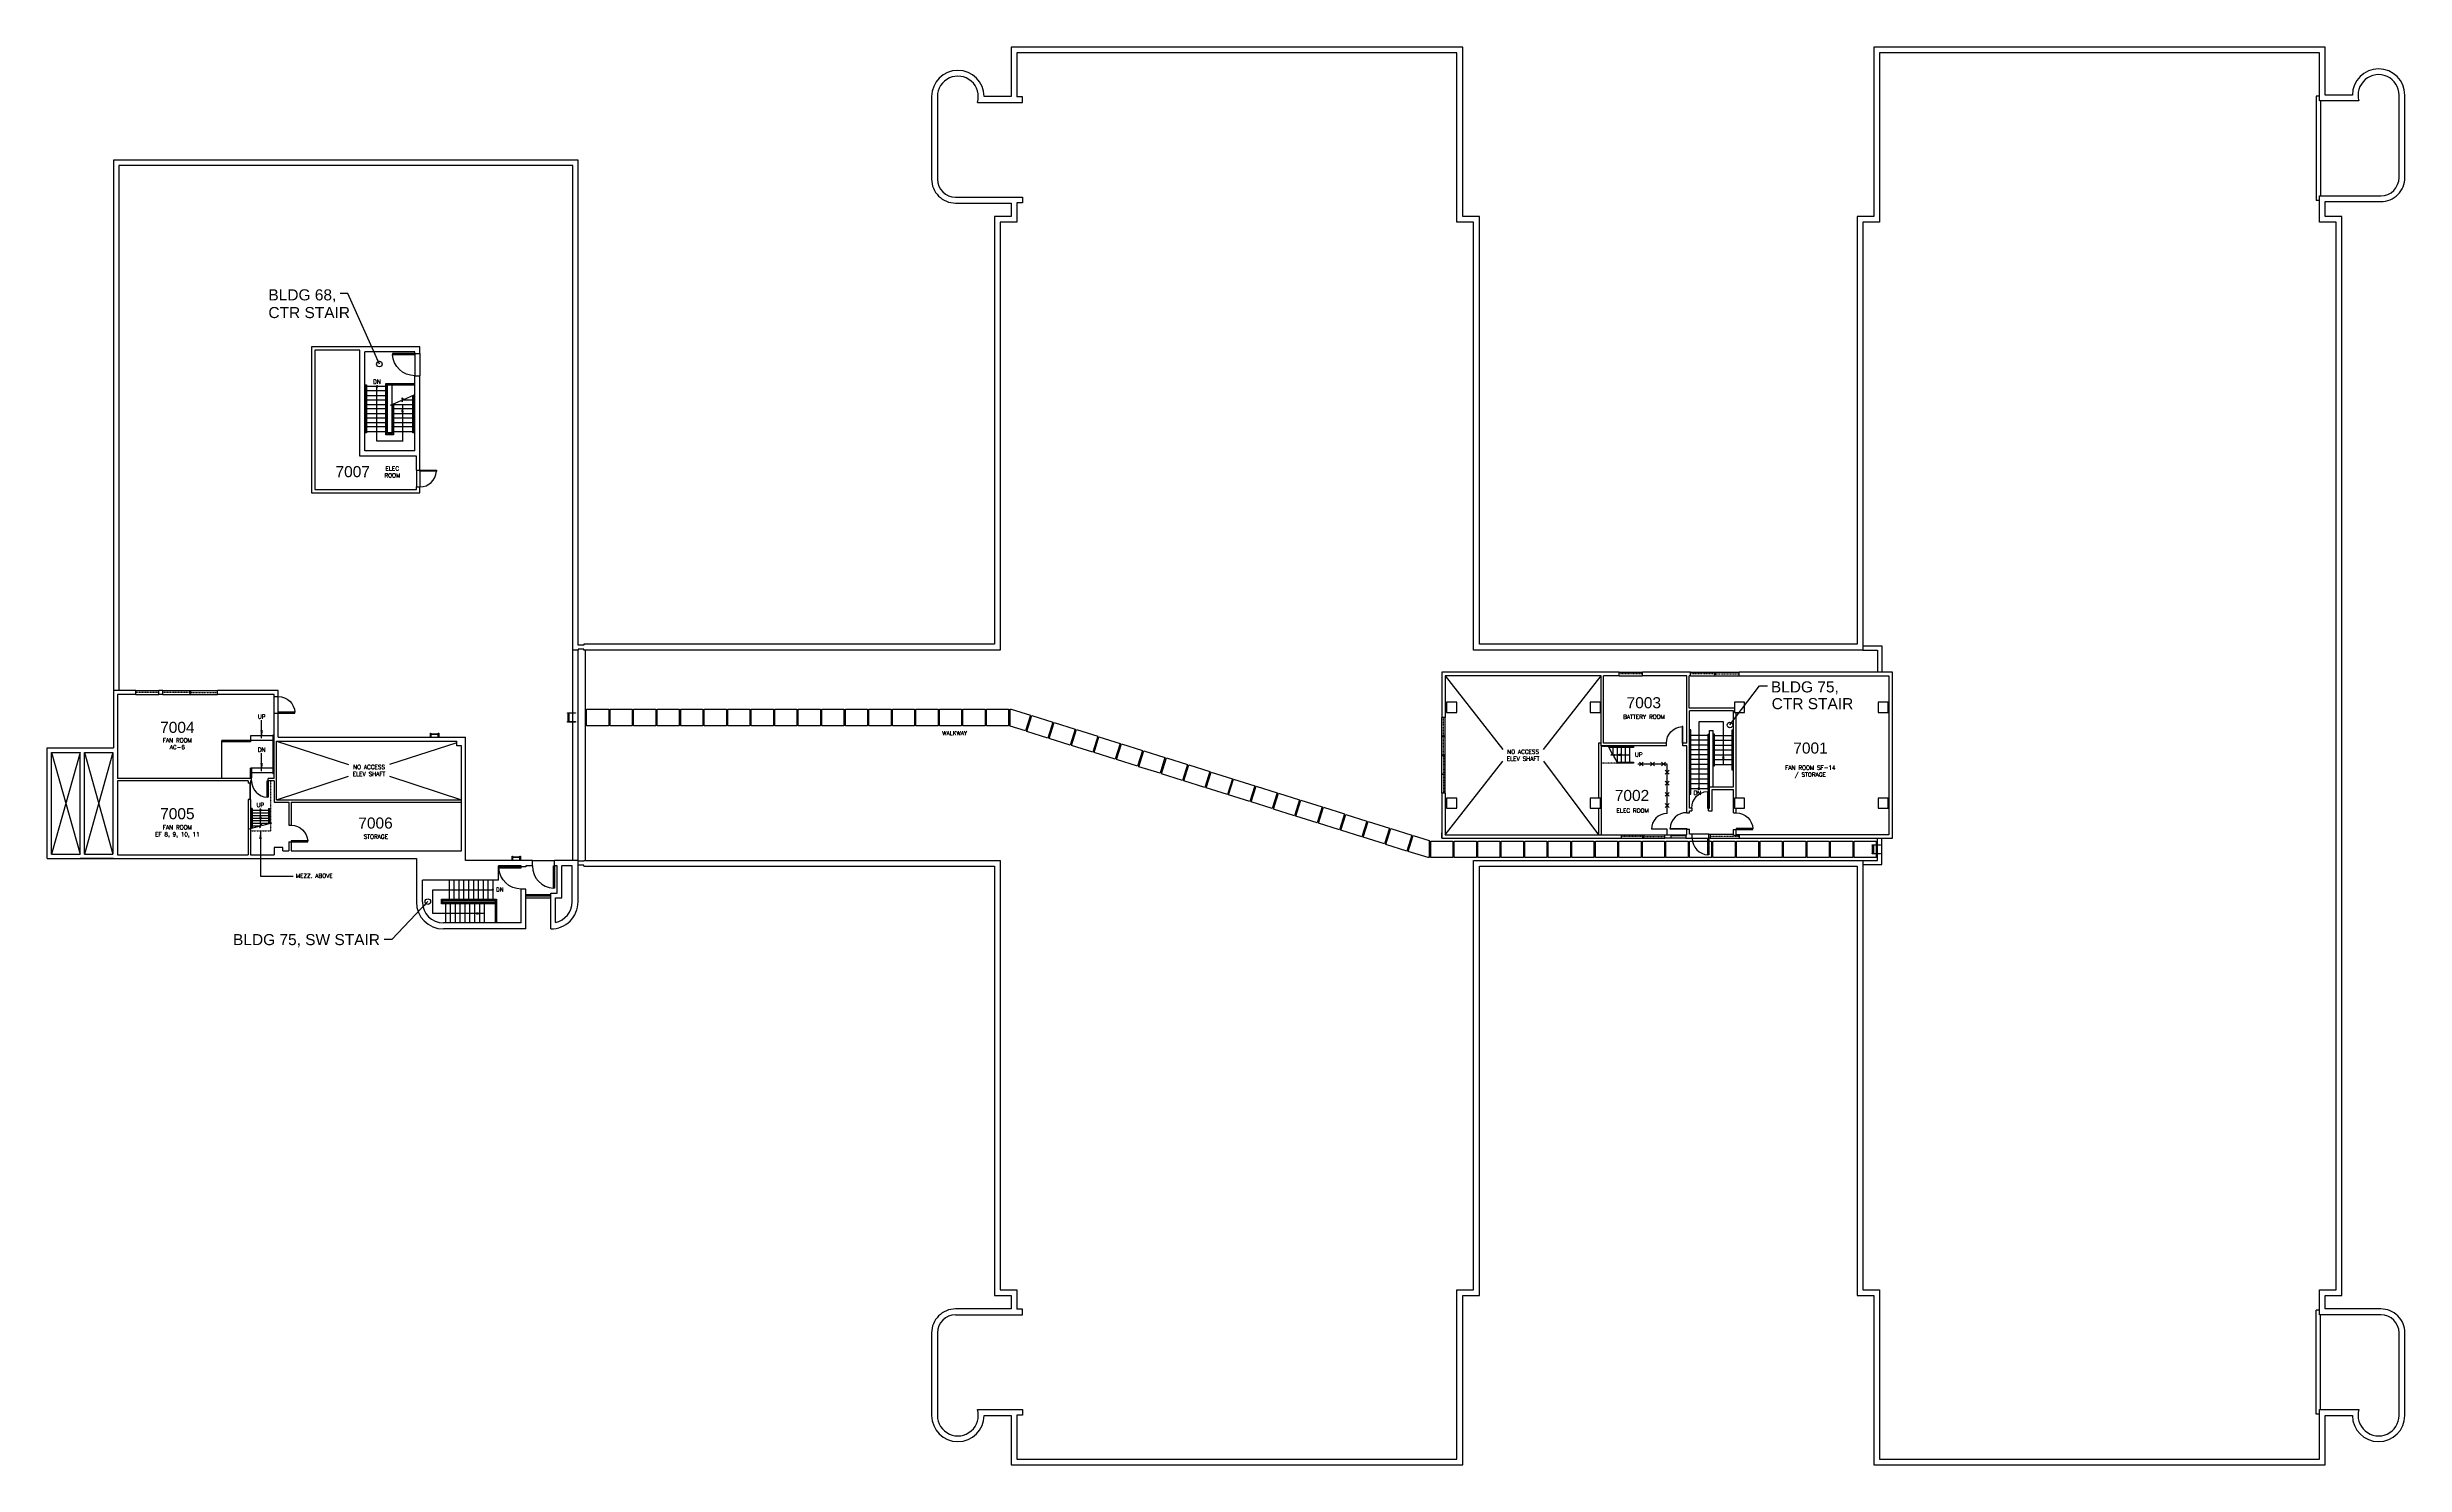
# Model space of a CAD drawing. Extents: x 2546 to 7658, y 1662 to 4736.
import ezdxf

# ---------------------------------------------------------------- set-up
doc = ezdxf.new("R2010")
doc.units = 0
doc.header["$MEASUREMENT"] = 0
doc.linetypes.add('DASHED2', pattern=[0.375, 0.25, -0.125])
doc.linetypes.add('HIDDEN2', pattern=[0.1875, 0.125, -0.0625])
doc.layers.get('0').update_dxf_attribs({"linetype": 'CONTINUOUS'})
for name, color, linetype in [('A-ANNO-TEXT', 4, 'CONTINUOUS'), ('A-ANNO-TEXT-STAIR', 4, 'CONTINUOUS'), ('A-ANNO-TX192', 4, 'CONTINUOUS'), ('A-COLS', 5, 'CONTINUOUS'), ('A-DOOR', 2, 'CONTINUOUS'), ('A-FLOR-CURB', 2, 'CONTINUOUS'), ('A-FLOR-HRAL', 1, 'CONTINUOUS'), ('A-FLOR-OVHD', 3, 'HIDDEN2'), ('A-FLOR-PATT', 1, 'CONTINUOUS'), ('A-FLOR-STRS', 2, 'CONTINUOUS'), ('A-GLAZ-SILL', 1, 'CONTINUOUS'), ('A-GLAZ-VENT', 2, 'DASHED2'), ('A-ROOF-LEVL-THICK', 3, 'CONTINUOUS'), ('A-SHFT', 1, 'CONTINUOUS'), ('A-WALL-FENCE', 3, 'CONTINUOUS'), ('A-WALL-FULL', 6, 'CONTINUOUS'), ('A-WALL-PRHT', 3, 'CONTINUOUS')]:
    doc.layers.add(name, color=color, linetype=linetype)
doc.styles.add('ARIAL', font='arial.ttf')
doc.styles.get("Standard").update_dxf_attribs({"font": 'simplex'})
doc.dimstyles.new('DIM-96', dxfattribs={"dimscale": 96, "dimtxt": 0.18, "dimasz": 0.18, "dimexe": 0.18, "dimexo": 0.0625, "dimgap": 0.125, "dimtad": 1, "dimdec": 4, "dimzin": 0, "dimdsep": 46, "dimlunit": 4, "dimtxsty": 'Standard', "dimblk": 'ARCHTICK', "dimcen": 0.09, "dimadec": 0, "dimazin": 0, "dimtfac": 1, "dimtdec": 4, "dimtofl": 0, "dimtmove": 2, "dimatfit": 2, "dimfxl": 1, "dimtolj": 1, "dimtzin": 0, "dimarcsym": 0})
doc.dimstyles.new('DIM1-4', dxfattribs={"dimscale": 48, "dimtxt": 0.09375, "dimasz": 0.125, "dimexe": 0.125, "dimexo": 0.09375, "dimgap": 0.046875, "dimtad": 1, "dimdec": 4, "dimzin": 7, "dimdsep": 46, "dimlunit": 4, "dimtxsty": 'Standard', "dimblk": 'TICK', "dimcen": 2.25, "dimdle": 1.5, "dimadec": 0, "dimazin": 0, "dimtfac": 1, "dimtdec": 4, "dimtix": 1, "dimtofl": 0, "dimtmove": 2, "dimatfit": 3, "dimldrblk": 'TICK', "dimfxl": 1, "dimtolj": 1, "dimtzin": 0, "dimarcsym": 0})

# ---------------------------------------------------------------- blocks, each defined once
blk = doc.blocks.new('48-dr')
blk.add_lwpolyline([(0, 48), (2, 48), (2, 0), (0, 0)], close=True)
blk.add_arc((-0.1, 0), 48.1, 0.0423, 87.521)
blk = doc.blocks.new('dr-36')
blk.add_lwpolyline([(0, 36), (2, 36), (2, 0), (0, 0)], close=True)
blk.add_arc((-0.1, 0), 36.1, 0.0689, 86.658)
blk = doc.blocks.new('_ArchTick')
at = {"color": 0, "linetype": 'ByBlock', "const_width": 0.15}
blk.add_lwpolyline([(-0.5, -0.5), (0.5, 0.5)], dxfattribs=at)
blk = doc.blocks.new('TICK')
at = {"linetype": 'Continuous'}
blk.add_line((0.99, 0), (-0.99, 0), dxfattribs=at)
at = {"color": 11}
blk.add_line((-0.22, -0.22), (0.22, 0.22), dxfattribs=at)

msp = doc.modelspace()

# ---------------------------------------------------------------- linework, layer by layer
at = {"layer": 'A-ANNO-TEXT'}
for p, q in [((3316.8, 3948), (3316.8, 3881.1)), ((5577.5, 3373.5), (5702.1, 3213.7)), ((5790.9, 3213.7), (5915.5, 3373.5)), ((3044, 3231.5), (3200.1, 3180.7)), ((3435, 3228.2), (3288.9, 3180.7)), ((5577.5, 3028.5), (5702.1, 3188.3)), ((5790.9, 3188.3), (5910, 3028.5)), ((3044, 3104.5), (3200.1, 3155.3)), ((3288.9, 3155.3), (3445, 3104.5))]:
    msp.add_line(p, q, dxfattribs=at)
at = {"layer": 'A-ANNO-TEXT', "const_width": 3}
for points in [[(3260, 4000.5, 1), (3263, 4000.5, 1)], [(6125.7, 3128.5, 1), (6128.7, 3128.5, 1)], [(3007.5, 3081.8, 1), (3010.5, 3081.8, 1)], [(3511.5, 2909.5, 1), (3513.5, 2909.5, 1)]]:
    msp.add_lwpolyline(points, format="xyb", close=True, dxfattribs=at)
at = {"layer": 'A-ANNO-TEXT', "linetype": 'Continuous'}
for points in [[(3291.2, 3960.3), (3314, 3970.1), (3317, 3966.9), (3316.5, 3975.6), (3319.5, 3972.4), (3342.3, 3982.2)], [(5930.5, 3220.4), (5939.5, 3204.4), (5936.7, 3201), (5945.3, 3202.5), (5942.5, 3199.1), (5951.5, 3183.1)], [(2984.6, 3041.6), (3006.1, 3047.2), (3008.6, 3043.6), (3009.4, 3052.4), (3011.9, 3048.8), (3033.4, 3054.4)]]:
    msp.add_lwpolyline(points, dxfattribs=at)
at = {"layer": 'A-COLS'}
for points in [[(5580.5, 3294), (5602.5, 3294), (5602.5, 3316), (5580.5, 3316)], [(5892, 3294), (5914, 3294), (5914, 3316), (5892, 3316)], [(6204.5, 3294), (6226.5, 3294), (6226.5, 3316), (6204.5, 3316)], [(6516, 3294), (6538, 3294), (6538, 3316), (6516, 3316)], [(5580.5, 3086), (5602.5, 3086), (5602.5, 3108), (5580.5, 3108)], [(5892, 3086), (5914, 3086), (5914, 3108), (5892, 3108)], [(6204.5, 3086), (6226.5, 3086), (6226.5, 3108), (6204.5, 3108)], [(6516, 3086), (6538, 3086), (6538, 3108), (6516, 3108)]]:
    msp.add_lwpolyline(points, close=True, dxfattribs=at)
at = {"layer": 'A-DOOR'}
msp.add_lwpolyline([(2987.5, 3140.8), (2985.7, 3140.8), (2985.7, 3104.8), (2987.5, 3104.8)], close=True, dxfattribs=at)
at = {"layer": 'A-FLOR-CURB'}
for p, q in [((7473, 4629.8), (7466, 4629.8)), ((7466, 4629.8), (7466, 4404)), ((7475, 4619.8), (7475, 4414)), ((7473, 4404), (7466, 4404)), ((3343.5, 4071.8), (3343.5, 4023.8)), ((3354.5, 4071.8), (3354.5, 4023.8)), ((3347, 3818.8), (3347, 3782.8)), ((3354.5, 3818.8), (3354.5, 3782.8)), ((3713, 3429), (3713, 2973)), ((6483, 3438), (6524, 3438)), ((6483, 3429), (6515, 3429)), ((6515, 3429), (6515, 3381)), ((6524, 3438), (6524, 3381)), ((3039, 3292.3), (3039, 3328.3)), ((3047.5, 3292.3), (3047.5, 3328.3)), ((2925, 3150.8), (2925, 3232.8)), ((3036, 3232.8), (2925, 3232.8)), ((3039, 3232.8), (3037.5, 3232.8)), ((2987, 3150.8), (2987, 3172.8)), ((3036, 3172.8), (2987, 3172.8)), ((3039, 3172.8), (3037.5, 3172.8)), ((6149, 3030), (6113, 3030)), ((6113, 3021), (6149, 3021)), ((6515, 2973), (6515, 3021)), ((6524, 2964), (6524, 3021)), ((3598.5, 2973), (3646.5, 2973)), ((6483, 2973), (6515, 2973)), ((6483, 2964), (6524, 2964)), ((3584, 2892), (3638.5, 2892)), ((7466, 1772.2), (7466, 1998)), ((7473, 1998), (7466, 1998)), ((7475, 1782.2), (7475, 1988)), ((7473, 1772.2), (7466, 1772.2))]:
    msp.add_line(p, q, dxfattribs=at)
at = {"layer": 'A-FLOR-HRAL'}
for p, q in [((2989.7, 3085.5), (2989.7, 3043)), ((2991.2, 3085.5), (2989.7, 3085.5)), ((2991.2, 3085.5), (2991.2, 3043.4)), ((3026.7, 3085.5), (3026.7, 3052.6)), ((3026.7, 3085.5), (3028.2, 3085.5)), ((3028.2, 3085.5), (3028.2, 3053)), ((3638.5, 2898.5), (3584, 2898.5)), ((3638.5, 2895.5), (3584, 2895.5))]:
    msp.add_line(p, q, dxfattribs=at)
for points in [[(3235.5, 4003.8), (3238.8, 4003.8), (3238.8, 3899.8), (3235.5, 3899.8)], [(3235.5, 4002.2), (3237.2, 4002.2), (3237.2, 3901.2), (3235.5, 3901.2)], [(3297.7, 3963.1), (3297.7, 3896), (3280.5, 3896), (3280.5, 4006.8), (3343.5, 4006.8)], [(3296.2, 3962.5), (3296.2, 3897.5), (3282, 3897.5), (3282, 4005.2), (3343.5, 4005.2)], [(3342.8, 3899.8), (3339.5, 3899.8), (3339.5, 3981)], [(3342.8, 3901.2), (3341, 3901.2), (3341, 3981)], [(6107, 3116.5), (6110, 3116.5), (6110, 3256), (6107, 3256)], [(6107, 3118), (6108.5, 3118), (6108.5, 3254.5), (6107, 3254.5)], [(6150.5, 3125.5), (6147.5, 3125.5), (6147.5, 3247), (6150.5, 3247)], [(6150.5, 3127), (6149, 3127), (6149, 3245.5), (6150.5, 3245.5)], [(6158.5, 3178), (6161.5, 3178), (6161.5, 3247), (6158.5, 3247)], [(6158.5, 3179.5), (6160, 3179.5), (6160, 3245.5), (6158.5, 3245.5)], [(6202.5, 3169), (6199.5, 3169), (6199.5, 3256), (6202.5, 3256)], [(6202.5, 3170.5), (6201, 3170.5), (6201, 3254.5), (6202.5, 3254.5)], [(3517.5, 2878.5), (3401.5, 2878.5), (3401.5, 2889), (3520.5, 2889), (3520.5, 2837.5)], [(3517.5, 2880), (3403, 2880), (3403, 2887.5), (3519, 2887.5), (3519, 2837.5)]]:
    msp.add_lwpolyline(points, dxfattribs=at)
for points in [[(2987, 3231.3), (2987, 3229.8), (2926.5, 3229.8), (2926.5, 3231.3)], [(3036, 3161.3), (3037.5, 3161.3), (3037.5, 3244.3), (3036, 3244.3)], [(2988.5, 3152.3), (2990, 3152.3), (2990, 3171.3), (2988.5, 3171.3)]]:
    msp.add_lwpolyline(points, close=True, dxfattribs=at)
at = {"layer": 'A-FLOR-OVHD'}
for p, q in [((5930.9, 3219.8), (5915.5, 3219.8)), ((5950.8, 3183.8), (5915.5, 3183.8)), ((3030.5, 3145.8), (3030.5, 3036.8)), ((2987.5, 3036.8), (3030.5, 3036.8))]:
    msp.add_line(p, q, dxfattribs=at)
at = {"layer": 'A-FLOR-PATT'}
for points in [[(3716, 3301), (3764, 3301), (3764, 3265), (3716, 3265)], [(3767, 3301), (3815, 3301), (3815, 3265), (3767, 3265)], [(3818, 3301), (3866, 3301), (3866, 3265), (3818, 3265)], [(3869, 3301), (3917, 3301), (3917, 3265), (3869, 3265)], [(3920, 3301), (3968, 3301), (3968, 3265), (3920, 3265)], [(3971, 3301), (4019, 3301), (4019, 3265), (3971, 3265)], [(4022, 3301), (4070, 3301), (4070, 3265), (4022, 3265)], [(4073, 3301), (4121, 3301), (4121, 3265), (4073, 3265)], [(4124, 3301), (4172, 3301), (4172, 3265), (4124, 3265)], [(4175, 3301), (4223, 3301), (4223, 3265), (4175, 3265)], [(4226, 3301), (4274, 3301), (4274, 3265), (4226, 3265)], [(4277, 3301), (4325, 3301), (4325, 3265), (4277, 3265)], [(4328, 3301), (4376, 3301), (4376, 3265), (4328, 3265)], [(4379, 3301), (4427, 3301), (4427, 3265), (4379, 3265)], [(4430, 3301), (4478, 3301), (4478, 3265), (4430, 3265)], [(4481, 3301), (4529, 3301), (4529, 3265), (4481, 3265)], [(4532, 3301), (4580, 3301), (4580, 3265), (4532, 3265)], [(4583, 3301), (4631, 3301), (4631, 3265), (4583, 3265)], [(4634, 3301), (4636.8, 3301), (4678.1, 3288), (4667.3, 3253.6), (4634, 3264.1)], [(4681, 3287.1), (4726.8, 3272.7), (4716, 3238.3), (4670.2, 3252.7)], [(4729.6, 3271.8), (4775.4, 3257.4), (4764.6, 3223), (4718.8, 3237.4)], [(4778.3, 3256.5), (4824.1, 3242.1), (4813.3, 3207.7), (4767.5, 3222.1)], [(4826.9, 3241.2), (4872.7, 3226.8), (4861.9, 3192.4), (4816.1, 3206.8)], [(4875.6, 3225.9), (4921.4, 3211.5), (4910.6, 3177.1), (4864.8, 3191.5)], [(4924.2, 3210.6), (4970, 3196.1), (4959.2, 3161.8), (4913.4, 3176.2)], [(4972.9, 3195.2), (5018.7, 3180.8), (5007.9, 3146.5), (4962.1, 3160.9)], [(5021.5, 3179.9), (5067.3, 3165.5), (5056.5, 3131.2), (5010.7, 3145.6)], [(5070.2, 3164.6), (5116, 3150.2), (5105.2, 3115.9), (5059.4, 3130.3)], [(5118.8, 3149.3), (5164.6, 3134.9), (5153.8, 3100.6), (5108, 3115)], [(5167.5, 3134), (5213.3, 3119.6), (5202.5, 3085.3), (5156.7, 3099.7)], [(5216.1, 3118.7), (5261.9, 3104.3), (5251.1, 3070), (5205.3, 3084.4)], [(5264.8, 3103.4), (5310.6, 3089), (5299.8, 3054.7), (5254, 3069.1)], [(5313.4, 3088.1), (5359.2, 3073.7), (5348.4, 3039.4), (5302.6, 3053.8)], [(5362.1, 3072.8), (5407.9, 3058.4), (5397.1, 3024), (5351.3, 3038.5)], [(5410.7, 3057.5), (5456.5, 3043.1), (5445.7, 3008.7), (5399.9, 3023.1)], [(5459.4, 3042.2), (5505.2, 3027.8), (5494.4, 2993.4), (5448.6, 3007.8)], [(5508, 3026.9), (5543, 3015.9), (5543, 2979), (5540.2, 2979), (5497.2, 2992.5)], [(5546, 3015), (5594, 3015), (5594, 2979), (5546, 2979)], [(5597, 3015), (5645, 3015), (5645, 2979), (5597, 2979)], [(5648, 3015), (5696, 3015), (5696, 2979), (5648, 2979)], [(5699, 3015), (5747, 3015), (5747, 2979), (5699, 2979)], [(5750, 3015), (5798, 3015), (5798, 2979), (5750, 2979)], [(5801, 3015), (5849, 3015), (5849, 2979), (5801, 2979)], [(5852, 3015), (5900, 3015), (5900, 2979), (5852, 2979)], [(5903, 3015), (5951, 3015), (5951, 2979), (5903, 2979)], [(5954, 3015), (6002, 3015), (6002, 2979), (5954, 2979)], [(6005, 3015), (6053, 3015), (6053, 2979), (6005, 2979)], [(6056, 3015), (6104, 3015), (6104, 2979), (6056, 2979)], [(6107, 3015), (6155, 3015), (6155, 2979), (6107, 2979)], [(6158, 3015), (6206, 3015), (6206, 2979), (6158, 2979)], [(6209, 3015), (6257, 3015), (6257, 2979), (6209, 2979)], [(6260, 3015), (6308, 3015), (6308, 2979), (6260, 2979)], [(6311, 3015), (6359, 3015), (6359, 2979), (6311, 2979)], [(6362, 3015), (6410, 3015), (6410, 2979), (6362, 2979)], [(6413, 3015), (6461, 3015), (6461, 2979), (6413, 2979)]]:
    msp.add_lwpolyline(points, close=True, dxfattribs=at)
for points in [[(6512, 2987), (6512, 2979), (6464, 2979), (6464, 3015), (6512, 3015), (6512, 3007)], [(6512, 3006), (6512, 2988)]]:
    msp.add_lwpolyline(points, dxfattribs=at)
at = {"layer": 'A-FLOR-STRS'}
for p, q in [((3235.5, 4000.5), (3237.7, 4000.5)), ((3235.5, 3990.8), (3237.7, 3990.8)), ((3280.5, 4000.5), (3238.8, 4000.5)), ((3280.5, 3990.8), (3238.8, 3990.8)), ((3284.2, 4000.5), (3282, 4000.5)), ((3284.2, 3990.8), (3282, 3990.8)), ((3284.2, 4003.8), (3343.5, 4003.8)), ((3237.7, 3981), (3235.5, 3981)), ((3235.5, 3971.2), (3237.7, 3971.2)), ((3237.7, 3961.5), (3235.5, 3961.5)), ((3235.5, 3951.8), (3237.7, 3951.8)), ((3237.7, 3942), (3235.5, 3942)), ((3238.8, 3981), (3280.5, 3981)), ((3280.5, 3971.2), (3238.8, 3971.2)), ((3238.8, 3961.5), (3280.5, 3961.5)), ((3280.5, 3951.8), (3238.8, 3951.8)), ((3238.8, 3942), (3280.5, 3942)), ((3282, 3981), (3284.2, 3981)), ((3284.2, 3971.2), (3282, 3971.2)), ((3282, 3961.5), (3284.2, 3961.5)), ((3284.2, 3951.8), (3282, 3951.8)), ((3282, 3942), (3284.2, 3942)), ((3294, 3961.5), (3296.2, 3961.5)), ((3296.2, 3951.8), (3294, 3951.8)), ((3294, 3942), (3296.2, 3942)), ((3297.7, 3961.5), (3339.5, 3961.5)), ((3339.5, 3951.8), (3297.7, 3951.8)), ((3297.7, 3942), (3339.5, 3942)), ((3339.5, 3971.2), (3316.8, 3971.2)), ((3343.5, 3971.2), (3341.3, 3971.2)), ((3343.5, 3961.5), (3341.3, 3961.5)), ((3341.3, 3951.8), (3343.5, 3951.8)), ((3343.5, 3942), (3341.3, 3942)), ((3235.5, 3932.2), (3237.7, 3932.2)), ((3237.7, 3922.5), (3235.5, 3922.5)), ((3235.5, 3912.8), (3237.7, 3912.8)), ((3237.7, 3903), (3235.5, 3903)), ((3280.5, 3932.2), (3238.8, 3932.2)), ((3238.8, 3922.5), (3280.5, 3922.5)), ((3280.5, 3912.8), (3238.8, 3912.8)), ((3238.8, 3903), (3280.5, 3903)), ((3284.2, 3932.2), (3282, 3932.2)), ((3282, 3922.5), (3284.2, 3922.5)), ((3284.2, 3912.8), (3282, 3912.8)), ((3282, 3903), (3284.2, 3903)), ((3296.2, 3932.2), (3294, 3932.2)), ((3294, 3922.5), (3296.2, 3922.5)), ((3296.2, 3912.8), (3294, 3912.8)), ((3294, 3903), (3296.2, 3903)), ((3339.5, 3932.2), (3297.7, 3932.2)), ((3297.7, 3922.5), (3339.5, 3922.5)), ((3339.5, 3912.8), (3297.7, 3912.8)), ((3297.7, 3903), (3339.5, 3903)), ((3341.3, 3932.2), (3343.5, 3932.2)), ((3343.5, 3922.5), (3341.3, 3922.5)), ((3341.3, 3912.8), (3343.5, 3912.8)), ((3343.5, 3903), (3341.3, 3903)), ((2987, 3242.8), (2987, 3232.8)), ((3036, 3242.8), (2987, 3242.8)), ((3039, 3242.8), (3037.5, 3242.8)), ((6108.5, 3244), (6107, 3244)), ((6108.5, 3233.5), (6107, 3233.5)), ((6108.5, 3223), (6107, 3223)), ((6147.5, 3244), (6110, 3244)), ((6147.5, 3233.5), (6110, 3233.5)), ((6147.5, 3223), (6110, 3223)), ((6150.5, 3244), (6149, 3244)), ((6150.5, 3233.5), (6149, 3233.5)), ((6150.5, 3223), (6149, 3223)), ((6158.5, 3244), (6160, 3244)), ((6158.5, 3233.5), (6160, 3233.5)), ((6158.5, 3223), (6160, 3223)), ((6161.5, 3244), (6199.5, 3244)), ((6161.5, 3233.5), (6199.5, 3233.5)), ((6161.5, 3223), (6199.5, 3223)), ((6201, 3244), (6202.5, 3244)), ((6201, 3233.5), (6202.5, 3233.5)), ((6201, 3223), (6202.5, 3223)), ((5941, 3217.8), (5941, 3201.8)), ((5950, 3217.8), (5950, 3185.8)), ((5959, 3217.8), (5959, 3185.8)), ((5968, 3217.8), (5968, 3185.8)), ((5977, 3217.8), (5977, 3185.8)), ((6108.5, 3212.5), (6107, 3212.5)), ((6108.5, 3202), (6107, 3202)), ((6108.5, 3191.5), (6107, 3191.5)), ((6108.5, 3181), (6107, 3181)), ((6108.5, 3170.5), (6107, 3170.5)), ((6147.5, 3212.5), (6110, 3212.5)), ((6147.5, 3202), (6110, 3202)), ((6147.5, 3191.5), (6110, 3191.5)), ((6147.5, 3181), (6110, 3181)), ((6147.5, 3170.5), (6110, 3170.5)), ((6150.5, 3212.5), (6149, 3212.5)), ((6150.5, 3202), (6149, 3202)), ((6150.5, 3191.5), (6149, 3191.5)), ((6150.5, 3181), (6149, 3181)), ((6150.5, 3170.5), (6149, 3170.5)), ((6158.5, 3212.5), (6160, 3212.5)), ((6158.5, 3202), (6160, 3202)), ((6158.5, 3191.5), (6160, 3191.5)), ((6158.5, 3181), (6160, 3181)), ((6161.5, 3212.5), (6199.5, 3212.5)), ((6161.5, 3202), (6199.5, 3202)), ((6161.5, 3191.5), (6199.5, 3191.5)), ((6161.5, 3181), (6199.5, 3181)), ((6201, 3212.5), (6202.5, 3212.5)), ((6201, 3202), (6202.5, 3202)), ((6201, 3191.5), (6202.5, 3191.5)), ((6201, 3181), (6202.5, 3181)), ((2988.5, 3162.8), (2987, 3162.8)), ((3036, 3162.8), (2990, 3162.8)), ((3039, 3162.8), (3037.5, 3162.8)), ((6108.5, 3160), (6107, 3160)), ((6108.5, 3149.5), (6107, 3149.5)), ((6108.5, 3139), (6107, 3139)), ((6108.5, 3128.5), (6107, 3128.5)), ((6147.5, 3160), (6110, 3160)), ((6147.5, 3149.5), (6110, 3149.5)), ((6147.5, 3139), (6110, 3139)), ((6147.5, 3128.5), (6110, 3128.5)), ((6150.5, 3160), (6149, 3160)), ((6150.5, 3149.5), (6149, 3149.5)), ((6150.5, 3139), (6149, 3139)), ((6150.5, 3128.5), (6149, 3128.5)), ((2987.5, 3081.8), (2989.7, 3081.8)), ((2987.5, 3076.1), (2989.7, 3076.1)), ((2987.5, 3070.5), (2989.7, 3070.5)), ((2991.2, 3081.8), (3026.7, 3081.8)), ((2991.2, 3076.1), (3026.7, 3076.1)), ((2991.2, 3070.5), (3026.7, 3070.5)), ((3028.2, 3081.8), (3030.5, 3081.8)), ((3028.2, 3076.1), (3030.5, 3076.1)), ((3028.2, 3070.5), (3030.5, 3070.5)), ((2987.5, 3064.9), (2989.7, 3064.9)), ((2987.5, 3059.3), (2989.7, 3059.3)), ((2987.5, 3053.6), (2989.7, 3053.6)), ((2987.5, 3048), (2989.7, 3048)), ((2991.2, 3064.9), (3026.7, 3064.9)), ((2991.2, 3059.3), (3026.7, 3059.3)), ((2991.2, 3053.6), (3026.7, 3053.6)), ((2991.2, 3048), (3009, 3048)), ((3028.2, 3064.9), (3030.5, 3064.9)), ((3028.2, 3059.3), (3030.5, 3059.3)), ((3028.2, 3053.6), (3030.5, 3053.6)), ((3418, 2930), (3418, 2889)), ((3428.5, 2930), (3428.5, 2889)), ((3439, 2930), (3439, 2889)), ((3449.5, 2930), (3449.5, 2889)), ((3460, 2930), (3460, 2889)), ((3470.5, 2930), (3470.5, 2889)), ((3481, 2930), (3481, 2889)), ((3491.5, 2930), (3491.5, 2889)), ((3502, 2930), (3502, 2889)), ((3512.5, 2930), (3512.5, 2889)), ((3410, 2881.5), (3410, 2880)), ((3410, 2878.5), (3410, 2837.5)), ((3418, 2887.5), (3418, 2886)), ((3420.5, 2881.5), (3420.5, 2880)), ((3420.5, 2878.5), (3420.5, 2837.5)), ((3428.5, 2887.5), (3428.5, 2886)), ((3431, 2881.5), (3431, 2880)), ((3431, 2878.5), (3431, 2837.5)), ((3439, 2887.5), (3439, 2886)), ((3441.5, 2881.5), (3441.5, 2880)), ((3441.5, 2878.5), (3441.5, 2837.5)), ((3449.5, 2887.5), (3449.5, 2886)), ((3452, 2881.5), (3452, 2880)), ((3452, 2878.5), (3452, 2837.5)), ((3460, 2887.5), (3460, 2886)), ((3462.5, 2881.5), (3462.5, 2880)), ((3462.5, 2878.5), (3462.5, 2837.5)), ((3470.5, 2887.5), (3470.5, 2886)), ((3473, 2881.5), (3473, 2880)), ((3473, 2878.5), (3473, 2837.5)), ((3481, 2887.5), (3481, 2886)), ((3483.5, 2881.5), (3483.5, 2880)), ((3483.5, 2878.5), (3483.5, 2837.5)), ((3491.5, 2887.5), (3491.5, 2886)), ((3494, 2881.5), (3494, 2880)), ((3494, 2878.5), (3494, 2837.5)), ((3502, 2887.5), (3502, 2886)), ((3512.5, 2887.5), (3512.5, 2886))]:
    msp.add_line(p, q, dxfattribs=at)
for points in [[(3676.2, 3274), (3676.2, 3292), (3674.8, 3292), (3674.8, 3293), (3692, 3293), (3692, 3292), (3677.8, 3292), (3677.8, 3274), (3692, 3274), (3692, 3273), (3674.8, 3273), (3674.8, 3274)], [(3378.5, 3247.5), (3394.5, 3247.5), (3394.5, 3249), (3395.5, 3249), (3395.5, 3240), (3394.5, 3240), (3394.5, 3246), (3378.5, 3246), (3378.5, 3240), (3377.5, 3240), (3377.5, 3249), (3378.5, 3249)], [(3555.5, 2980.5), (3571.5, 2980.5), (3571.5, 2982), (3572.5, 2982), (3572.5, 2973), (3571.5, 2973), (3571.5, 2979), (3555.5, 2979), (3555.5, 2973), (3554.5, 2973), (3554.5, 2982), (3555.5, 2982)], [(6504.2, 2988), (6504.2, 3006), (6502.8, 3006), (6502.8, 3007), (6521, 3007), (6521, 3006), (6505.8, 3006), (6505.8, 2988), (6521, 2988), (6521, 2987), (6502.8, 2987), (6502.8, 2988)]]:
    msp.add_lwpolyline(points, close=True, dxfattribs=at)
for points in [[(5930.9, 3219.8), (5986, 3219.8), (5986, 3217.8), (5932, 3217.8)], [(5950, 3185.8), (5986, 3185.8), (5986, 3183.8), (5951.1, 3183.8)], [(3517.5, 2881.5), (3404.5, 2881.5), (3404.5, 2886), (3517.5, 2886), (3517.5, 2837.5)]]:
    msp.add_lwpolyline(points, dxfattribs=at)
at = {"layer": 'A-GLAZ-SILL'}
for p, q in [((5955, 3381), (6005, 3381)), ((6109, 3381), (6215, 3381)), ((2738.5, 3341.3), (2788.5, 3341.3)), ((2738.5, 3332.8), (2788.5, 3332.8)), ((2797.5, 3341.3), (2915.5, 3341.3)), ((2797.5, 3332.8), (2915.5, 3332.8)), ((5955, 3373.5), (6005, 3373.5)), ((6109, 3373.5), (6215, 3373.5)), ((5570, 3119), (5570, 3283)), ((5577.5, 3119), (5577.5, 3283)), ((5960, 3028.5), (6054, 3028.5)), ((5960, 3021), (6054, 3021)), ((6152, 3030), (6202.5, 3030)), ((6152, 3021), (6215, 3021))]:
    msp.add_line(p, q, dxfattribs=at)
for points in [[(6161, 3379.2), (6163, 3379.2), (6163, 3375.2), (6161, 3375.2)], [(2855.5, 3339), (2857.5, 3339), (2857.5, 3335), (2855.5, 3335)], [(5571.8, 3241), (5571.8, 3243), (5575.8, 3243), (5575.8, 3241)], [(5571.8, 3200), (5571.8, 3202), (5575.8, 3202), (5575.8, 3200)], [(5571.8, 3159), (5571.8, 3161), (5575.8, 3161), (5575.8, 3159)], [(6006, 3026.7), (6008, 3026.7), (6008, 3022.8), (6006, 3022.8)]]:
    msp.add_lwpolyline(points, close=True, dxfattribs=at)
at = {"layer": 'A-GLAZ-VENT', "ltscale": 0.5}
for p, q in [((6005, 3377.2), (5955, 3377.2)), ((6161, 3377.2), (6109, 3377.2)), ((6163, 3377.2), (6215, 3377.2)), ((2788.5, 3337), (2738.5, 3337)), ((2855.5, 3337), (2797.5, 3337)), ((2857.5, 3337), (2915.5, 3337)), ((5573.8, 3243), (5573.8, 3283)), ((5573.8, 3202), (5573.8, 3241)), ((5573.8, 3200), (5573.8, 3161)), ((5573.8, 3159), (5573.8, 3119)), ((6006, 3024.8), (5960, 3024.8)), ((6008, 3024.8), (6054, 3024.8)), ((6152, 3025.5), (6215, 3025.5))]:
    msp.add_line(p, q, dxfattribs=at)
at = {"layer": 'A-ROOF-LEVL-THICK'}
for p, q in [((5603, 4723.8), (4649, 4723.8)), ((4649, 4723.8), (4649, 4628.5)), ((5603, 4356.5), (5603, 4723.8)), ((7473, 4723.8), (6519, 4723.8)), ((6519, 4723.8), (6519, 4356.5)), ((7473, 4619.8), (7473, 4723.8)), ((4476.5, 4629), (4476.5, 4450.2)), ((7558.5, 4619.8), (7473, 4619.8)), ((7645.5, 4453.5), (7645.5, 4632.2)), ((3686, 4480), (2702, 4480)), ((2702, 4480), (2702, 3341.3)), ((3686, 3293), (3686, 4480)), ((4649, 4398.7), (4649, 4356.5)), ((7473, 4356.5), (7473, 4414)), ((7473, 4414), (7606, 4414)), ((4649, 4356.5), (4613, 4356.5)), ((4613, 4356.5), (4613, 3429)), ((5639, 4356.5), (5603, 4356.5)), ((5639, 3429), (5639, 4356.5)), ((6519, 4356.5), (6483, 4356.5)), ((6483, 4356.5), (6483, 3429)), ((7509, 4356.5), (7473, 4356.5)), ((7509, 2042.2), (7509, 4356.5)), ((4613, 3429), (3710, 3429)), ((6483, 3429), (5639, 3429)), ((3686, 3274), (3686, 3292)), ((3686, 2973), (3686, 3273)), ((3710, 2973), (4613, 2973)), ((4613, 2973), (4613, 2042.2)), ((5639, 2042.2), (5639, 2973)), ((5639, 2973), (6483, 2973)), ((6483, 2973), (6483, 2042.2)), ((4613, 2042.2), (4649, 2042.2)), ((4649, 2042.2), (4649, 2000)), ((5603, 1675), (5603, 2042.2)), ((5603, 2042.2), (5639, 2042.2)), ((6483, 2042.2), (6519, 2042.2)), ((6519, 2042.2), (6519, 1675)), ((7473, 1988), (7473, 2042.2)), ((7473, 2042.2), (7509, 2042.2)), ((4476.5, 1948.5), (4476.5, 1769.7)), ((7606, 1988), (7473, 1988)), ((7645.5, 1769.7), (7645.5, 1948.5)), ((4563.5, 1782.2), (4661, 1782.2)), ((4649, 1770.2), (4649, 1675)), ((7473, 1675), (7473, 1782.2)), ((7473, 1782.2), (7558.5, 1782.2)), ((4649, 1675), (5603, 1675)), ((6519, 1675), (7473, 1675))]:
    msp.add_line(p, q, dxfattribs=at)
msp.add_lwpolyline([(3710, 2960.5), (4600.5, 2960.5), (4600.5, 2029.7), (4636.5, 2029.7), (4636.5, 2000.5), (4516, 2000.5, 0.414214), (4464, 1948.5), (4464, 1769.7, 1), (4577.8, 1769.7), (4636.5, 1769.7), (4636.5, 1662.5), (5615.5, 1662.5), (5615.5, 2029.7), (5651.5, 2029.7), (5651.5, 2960.5), (6470.5, 2960.5), (6470.5, 2029.7), (6506.5, 2029.7), (6506.5, 1662.5), (7485.5, 1662.5), (7485.5, 1769.7), (7544.2, 1769.7, 1), (7658, 1769.7), (7658, 1948.5, 0.414214), (7606, 2000.5), (7485.5, 2000.5), (7485.5, 2029.7), (7521.5, 2029.7), (7521.5, 4369), (7485.5, 4369), (7485.5, 4401.5), (7606, 4401.5, 0.414214), (7658, 4453.5), (7658, 4632.2, 1), (7544.2, 4632.2), (7485.5, 4632.2), (7485.5, 4736.2), (6506.5, 4736.2), (6506.5, 4369), (6470.5, 4369), (6470.5, 3441.5), (5651.5, 3441.5), (5651.5, 4369), (5615.5, 4369), (5615.5, 4736.2), (4636.5, 4736.2), (4636.5, 4629), (4577.8, 4629, 1), (4464, 4629), (4464, 4450.2, 0.414214), (4516, 4398.2), (4636.5, 4398.2), (4636.5, 4369), (4600.5, 4369), (4600.5, 3441.5), (3710, 3441.5)], format="xyb", dxfattribs=at)
for points in [[(4563.5, 4616.5), (4661, 4616.5), (4661, 4628.5), (4649, 4628.5)], [(3697.5, 3439.5), (3697.5, 4491.5), (2690.5, 4491.5), (2690.5, 3341.3)], [(4516, 4410.7), (4661, 4410.7), (4661, 4398.7), (4649, 4398.7)], [(3710, 3429), (3710, 3431), (3697.5, 3431), (3697.5, 3429), (3686, 3429)], [(3710, 3441.5), (3710, 3439.5), (3697.5, 3439.5)], [(3697.5, 2973), (3697.5, 3429)], [(3710, 2973), (3710, 2971), (3697.5, 2971)], [(3710, 2960.5), (3710, 2962.5), (3697.5, 2962.5)], [(4516, 1988), (4661, 1988), (4661, 2000), (4649, 2000)], [(4661, 1782.2), (4661, 1770.2), (4649, 1770.2)]]:
    msp.add_lwpolyline(points, dxfattribs=at)
for centre, radius, start, end in [((4520.9, 4629), 44.4, 343.6401, 179.9997), ((7601.1, 4632.2), 44.4, 0.0003, 196.3599), ((4464, 4450.2), 12.5, 0, 0.0021), ((4516, 4450.2), 39.5, 180, 270), ((7606, 4453.5), 39.5, 270, 360), ((7658, 4453.5), 12.5, 179.9979, 180), ((4516, 1948.5), 39.5, 90, 180), ((4464, 1948.5), 12.5, 359.9979, 360), ((7606, 1948.5), 39.5, 0, 90), ((4520.9, 1769.7), 44.4, 180.0003, 16.3599), ((7601.1, 1769.7), 44.4, 163.6401, 0)]:
    msp.add_arc(centre, radius, start, end, dxfattribs=at)
at = {"layer": 'A-SHFT'}
for p, q in [((2618, 3207), (2556.2, 2986.5)), ((2556.2, 3207), (2618, 2986.5)), ((2627.8, 3207), (2689.2, 2986.5)), ((2689.2, 3207), (2627.8, 2986.5))]:
    msp.add_line(p, q, dxfattribs=at)
at = {"layer": 'A-WALL-FENCE', "ltscale": 0.125}
for p, q in [((6058.5, 3182), (5995, 3182)), ((6007, 3186.2), (5998.5, 3177.8)), ((6007, 3177.8), (5998.5, 3186.2)), ((6031, 3186.2), (6022.5, 3177.8)), ((6031, 3177.8), (6022.5, 3186.2)), ((6055, 3186.2), (6046.5, 3177.8)), ((6055, 3177.8), (6046.5, 3186.2)), ((6058.5, 3074.5), (6058.5, 3182)), ((6054.3, 3168.5), (6062.7, 3160)), ((6062.7, 3168.5), (6054.3, 3160)), ((6054.3, 3144.5), (6062.7, 3136)), ((6062.7, 3144.5), (6054.3, 3136)), ((6054.3, 3120.5), (6062.7, 3112)), ((6062.7, 3120.5), (6054.3, 3112)), ((6054.3, 3096.5), (6062.7, 3088)), ((6062.7, 3096.5), (6054.3, 3088))]:
    msp.add_line(p, q, dxfattribs=at)
msp.add_lwpolyline([(6058.5, 3028.5), (6058.5, 3040.5), (6024.5, 3040.5)], dxfattribs=at)
msp.add_arc((6058.5, 3040.5), 34, 90, 180, dxfattribs=at)
for p in [(6058.5, 3164.2), (6058.5, 3140.2), (6058.5, 3116.2), (6058.5, 3092.2)]:
    msp.add_point(p, dxfattribs=at)
at = {"layer": 'A-WALL-FULL'}
for p, q in [((3354.5, 4086.8), (3119.5, 4086.8)), ((3119.5, 4086.8), (3119.5, 3769.8)), ((3127, 4079.2), (3127, 3777.2)), ((3224.5, 4079.2), (3127, 4079.2)), ((3224.5, 3849.8), (3224.5, 4079.2)), ((3343.5, 4075.8), (3235.5, 4075.8)), ((3235.5, 3860.8), (3235.5, 4075.8)), ((3343.5, 4071.8), (3343.5, 4075.8)), ((3343.5, 4071.8), (3354.5, 4071.8)), ((3354.5, 4071.8), (3354.5, 4086.8)), ((3284.2, 3899.8), (3284.2, 4003.8)), ((3294, 4003.8), (3294, 3899.8)), ((3343.5, 4023.8), (3354.5, 4023.8)), ((3343.5, 3860.8), (3343.5, 4023.8)), ((3354.5, 3818.8), (3354.5, 4023.8)), ((3294, 3899.8), (3284.2, 3899.8)), ((3347, 3849.8), (3224.5, 3849.8)), ((3343.5, 3860.8), (3235.5, 3860.8)), ((3347, 3818.8), (3347, 3849.8)), ((3347, 3818.8), (3354.5, 3818.8)), ((3347, 3777.2), (3347, 3782.8)), ((3347, 3782.8), (3354.5, 3782.8)), ((3354.5, 3769.8), (3354.5, 3782.8)), ((3119.5, 3769.8), (3354.5, 3769.8)), ((3127, 3777.2), (3347, 3777.2)), ((5955, 3373.5), (5955, 3381)), ((6005, 3373.5), (6005, 3381)), ((6109, 3373.5), (6109, 3381)), ((6215, 3373.5), (6215, 3381)), ((6547, 3381), (6215, 3381)), ((6547, 3021), (6547, 3381)), ((2690.5, 3341.3), (2690.5, 3216.8)), ((2738.5, 3341.3), (2690.5, 3341.3)), ((2699, 3332.8), (2699, 3150.8)), ((2738.5, 3332.8), (2699, 3332.8)), ((2738.5, 3332.8), (2738.5, 3341.3)), ((2797.5, 3341.3), (2788.5, 3341.3)), ((2788.5, 3332.8), (2788.5, 3341.3)), ((2797.5, 3332.8), (2788.5, 3332.8)), ((2797.5, 3332.8), (2797.5, 3341.3)), ((3047.5, 3341.3), (2915.5, 3341.3)), ((2915.5, 3332.8), (2915.5, 3341.3)), ((3039, 3332.8), (2915.5, 3332.8)), ((3039, 3328.3), (3039, 3332.8)), ((3039, 3328.3), (3047.5, 3328.3)), ((3047.5, 3328.3), (3047.5, 3341.3)), ((6101, 3227), (6101, 3373.5)), ((6106.5, 3303), (6106.5, 3373.5)), ((6215, 3373.5), (6539.5, 3373.5)), ((6539.5, 3373.5), (6539.5, 3028.5)), ((3039, 3150.8), (3039, 3292.3)), ((3039, 3292.3), (3047.5, 3292.3)), ((3047.5, 3240), (3047.5, 3292.3)), ((5577.5, 3283), (5570, 3283)), ((6204.5, 3303), (6106.5, 3303)), ((6107, 3086.5), (6107, 3297)), ((6202.5, 3297), (6107, 3297)), ((6202.5, 3132.5), (6202.5, 3297)), ((6208.5, 3108), (6208.5, 3294)), ((3044, 3231.5), (3435, 3231.5)), ((3044, 3104.5), (3044, 3231.5)), ((3047.5, 3240), (3453.5, 3240)), ((3445, 3086.3), (3445, 3221.5)), ((3453.5, 2973), (3453.5, 3240)), ((5910, 3227), (5910, 3108)), ((5915.5, 3227), (5910, 3227)), ((5915.5, 3221.5), (5915.5, 3028.5)), ((6057, 3221.5), (6057, 3227)), ((6093, 3221.5), (6093, 3227)), ((6101, 3076.5), (6101, 3221.5)), ((2546.5, 3216.8), (2690.5, 3216.8)), ((2546.5, 2976.8), (2546.5, 3216.8)), ((2556.2, 2986.5), (2556.2, 3207)), ((2556.2, 3207), (2618, 3207)), ((2618, 2986.5), (2618, 3207)), ((2627.8, 2986.5), (2627.8, 3207)), ((2627.8, 3207), (2689.2, 3207)), ((2689.2, 3207), (2689.2, 2986.5)), ((2989.5, 3150.8), (2699, 3150.8)), ((2699, 3145.8), (2699, 2985.3)), ((2982.5, 3145.8), (2699, 3145.8)), ((2982.5, 3145.8), (2982.5, 3140.8)), ((2987.5, 3140.8), (2982.5, 3140.8)), ((2989.5, 3145.8), (2987.5, 3145.8)), ((2987.5, 3145.8), (2987.5, 3140.8)), ((2989.5, 3145.8), (2989.5, 3150.8)), ((3039, 3150.8), (3025.5, 3150.8)), ((3025.5, 3145.8), (3025.5, 3150.8)), ((3039, 3145.8), (3025.5, 3145.8)), ((3039, 3145.8), (3039, 3099.5)), ((5577.5, 3119), (5570, 3119)), ((6150.5, 3086.5), (6150.5, 3132.5)), ((6150.5, 3132.5), (6202.5, 3132.5)), ((6156.5, 3126.5), (6202.5, 3126.5)), ((6156.5, 3080.5), (6156.5, 3126.5)), ((6202.5, 3076), (6202.5, 3126.5)), ((2987.5, 3104.8), (2982.5, 3104.8)), ((2982.5, 3104.8), (2982.5, 2985.3)), ((2987.5, 3104.8), (2987.5, 2985.3)), ((3039, 3099.5), (3070.5, 3099.5)), ((3044, 3104.5), (3445, 3104.5)), ((3070.5, 3099.5), (3070.5, 3049.3)), ((3075.5, 3099.5), (3075.5, 3049.3)), ((3075.5, 3099.5), (3445, 3099.5)), ((3445, 2993.8), (3445, 3099.5)), ((5910, 3086), (5910, 3028.5)), ((6101, 3076.5), (6107, 3076.5)), ((6112, 3086.5), (6107, 3086.5)), ((6112, 3086.5), (6112, 3080.5)), ((6148, 3080.5), (6148, 3086.5)), ((6148, 3086.5), (6150.5, 3086.5)), ((6148, 3080.5), (6156.5, 3080.5)), ((6202.5, 3076), (6208.5, 3076)), ((6208.5, 3076), (6208.5, 3086)), ((3070.5, 3049.3), (3075.5, 3049.3)), ((5570, 3021), (5570, 3033)), ((5960, 3021), (5960, 3028.5)), ((6054, 3021), (6054, 3028.5)), ((6067.5, 3021), (6054, 3021)), ((6101, 3040.5), (6107, 3040.5)), ((6202.5, 3027.5), (6202.5, 3040)), ((6202.5, 3040), (6208.5, 3040)), ((6202.5, 3027.5), (6215, 3027.5)), ((6208.5, 3028.5), (6208.5, 3040)), ((6208.5, 3028.5), (6208.5, 3040)), ((6539.5, 3028.5), (6208.5, 3028.5)), ((6215, 3027.5), (6215, 3021)), ((6215, 3021), (6547, 3021)), ((2546.5, 2976.8), (3347, 2976.8)), ((2556.2, 2986.5), (2618, 2986.5)), ((2690.5, 2976.8), (2618, 2976.8)), ((2627.8, 2986.5), (2689.2, 2986.5)), ((2699, 2985.3), (2982.5, 2985.3)), ((2987.5, 2985.3), (3039, 2985.3)), ((3057.5, 3000.8), (3039, 3000.8)), ((3039, 3000.8), (3039, 2985.3)), ((3057.5, 2993.8), (3057.5, 3000.8)), ((3057.5, 2993.8), (3070.5, 2993.8)), ((3070.5, 3013.3), (3075.5, 3013.3)), ((3070.5, 3013.3), (3070.5, 2993.8)), ((3075.5, 3013.3), (3075.5, 2993.8)), ((3075.5, 2993.8), (3445, 2993.8)), ((3347, 2976.8), (3347, 2883)), ((3598.5, 2973), (3453.5, 2973)), ((3598.5, 2961), (3598.5, 2973)), ((3697.5, 2973), (3646.5, 2973)), ((3646.5, 2961), (3646.5, 2973)), ((3697.5, 2883), (3697.5, 2973)), ((3360, 2883), (3360, 2930)), ((3525, 2930), (3360, 2930)), ((3574, 2961), (3525, 2961)), ((3525, 2930), (3525, 2961)), ((3598.5, 2961), (3584, 2961)), ((3652.5, 2961), (3646.5, 2961)), ((3652.5, 2902), (3652.5, 2961)), ((3684.5, 2961), (3662.5, 2961)), ((3662.5, 2892), (3662.5, 2961)), ((3684.5, 2883), (3684.5, 2961)), ((3574, 2837.5), (3574, 2911)), ((3584, 2911), (3574, 2911)), ((3584, 2824.5), (3584, 2911)), ((3638.5, 2824.5), (3638.5, 2902)), ((3638.5, 2902), (3652.5, 2902)), ((3648.5, 2838.5), (3648.5, 2892)), ((3648.5, 2892), (3662.5, 2892)), ((3574, 2837.5), (3405.5, 2837.5)), ((3584, 2824.5), (3405.5, 2824.5))]:
    msp.add_line(p, q, dxfattribs=at)
for points in [[(5955, 3381), (5570, 3381), (5570, 3283)], [(6109, 3381), (6005, 3381)], [(5915.5, 3373.5), (5577.5, 3373.5), (5577.5, 3283)], [(6057, 3221.5), (5915.5, 3221.5), (5915.5, 3373.5)], [(5955, 3373.5), (5921, 3373.5)], [(6057, 3227), (5921, 3227), (5921, 3373.5)], [(6101, 3373.5), (6005, 3373.5)], [(6109, 3373.5), (6106.5, 3373.5)], [(3445, 3221.5), (3435, 3221.5), (3435, 3231.5)], [(6101, 3227), (6093, 3227)], [(6101, 3221.5), (6093, 3221.5)], [(5570, 3119), (5570, 3021), (5960, 3021)], [(5577.5, 3119), (5577.5, 3028.5), (5960, 3028.5)], [(6107, 3076.5), (6107, 3080.5), (6112, 3080.5)], [(6054, 3028.5), (6101, 3028.5), (6101, 3040.5)], [(6099.5, 3021), (6113, 3021)], [(6113, 3021), (6113, 3030), (6107, 3030), (6107, 3040.5)], [(3584, 2961), (3584, 2959), (3574, 2959), (3574, 2961)]]:
    msp.add_lwpolyline(points, dxfattribs=at)
for points in [[(6067.5, 3027), (6099.5, 3027), (6099.5, 3021), (6067.5, 3021)], [(6149, 3030), (6152, 3030), (6152, 3021), (6149, 3021)]]:
    msp.add_lwpolyline(points, close=True, dxfattribs=at)
for centre, radius, start, end in [((3405.5, 2883), 58.5, 180, 270), ((3405.5, 2883), 45.5, 180, 270), ((3639, 2883), 58.5, 269.5103, 0), ((3639, 2883), 45.5, 282.0515, 0)]:
    msp.add_arc(centre, radius, start, end, dxfattribs=at)
at = {"layer": 'A-WALL-PRHT'}
for p, q in [((6150.5, 3132.5), (6150.5, 3254.5)), ((6150.5, 3254.5), (6158.5, 3254.5)), ((6158.5, 3132.5), (6158.5, 3254.5))]:
    msp.add_line(p, q, dxfattribs=at)

# ---------------------------------------------------------------- block references
at = {"layer": 'A-DOOR', "xscale": -1}
for name, p, rotation in [('48-dr', (3343.5, 4071.8), 90), ('dr-36', (3047.5, 3292.3), 270), ('dr-36', (6208.5, 3040), 270), ('dr-36', (3075.5, 3013.3), 270), ('48-dr', (3574, 2959), 89.99999999999999)]:
    msp.add_blockref(name, p, dxfattribs=dict(at, rotation=rotation))
at = {"layer": 'A-DOOR'}
for name, p, rotation in [('dr-36', (3354.5, 3818.8), 270), ('dr-36', (3025.5, 3145.8), 180), ('dr-36', (6101, 3040.5), 90), ('dr-36', (6149, 3021), 180), ('48-dr', (3646.5, 2961), 180)]:
    msp.add_blockref(name, p, dxfattribs=dict(at, rotation=rotation))
at = {"layer": 'A-DOOR', "xscale": -1}
for p in [(6093, 3227), (6148, 3086.5)]:
    msp.add_blockref('dr-36', p, dxfattribs=at)

# ---------------------------------------------------------------- texts
at = {"layer": 'A-ANNO-TEXT', "char_height": 9}
for s, insert, width, attachment_point in [('DN', (3261.5, 4006.6), 47.75, 8), ('ELEC ROOM', (3294.8, 3815.2), 22.012, 5), ('UP', (3011.5, 3284.5), 315.031, 5), ('BATTERY ROOM', (6008.5, 3284.4), 315.031, 5), ('FAN ROOM\\PAC-6', (2828.7, 3226), 315.031, 5), ('WALKWAY', (4514.1, 3249), 315.031, 5), ('DN', (3011.5, 3213), 315.031, 5), ('NO ACCESS\\PELEV SHAFT', (3244.5, 3168), 315.031, 5), ('NO ACCESS\\PELEV SHAFT', (5746.5, 3201), 315.031, 5), ('UP', (5997.1, 3202.3), 29.604, 5), ('FAN ROOM SF-14\\P/ STORAGE', (6369.1, 3165.1), 315.031, 5), ('DN', (6124.2, 3119.6), 29.605, 5), ('UP', (3008.6, 3093.1), 36, 5), ('ELEC ROOM', (5983.9, 3081.1), 315.031, 5), ('FAN ROOM\\PEF 8, 9, 10, 11', (2828.7, 3035.7), 315.031, 5), ('STORAGE', (3259.1, 3024.6), 315.031, 5), ('MEZZ. ABOVE', (3085.7, 2944.1), 315.031, 1), ('DN', (3527.8, 2909.8), 36, 5)]:
    msp.add_mtext(s, dxfattribs=dict(at, insert=insert, width=width, attachment_point=attachment_point))
at = {"layer": 'A-ANNO-TEXT-STAIR', "style": 'ARIAL'}
for s, p in [('BLDG 68, ', (3026.2, 4187.2)), ('CTR STAIR', (3026.2, 4148.8)), ('BLDG 75, ', (6283.6, 3337.2)), ('CTR STAIR', (6285.3, 3300.9)), ('BLDG 75, SW STAIR', (2949.5, 2789.3))]:
    msp.add_text(s, height=24, dxfattribs=at).set_placement(p)
at = {"layer": 'A-ANNO-TX192', "style": 'ARIAL'}
for s, p in [('7007', (3171.7, 3803.9)), ('7003', (5970.8, 3302.9)), ('7004', (2791.5, 3249.5)), ('7001', (6332.2, 3204.6)), ('7002', (5945.2, 3101.8)), ('7005', (2791.5, 3062.3)), ('7006', (3221.1, 3042))]:
    msp.add_text(s, height=24, dxfattribs=at).set_placement(p)

# ---------------------------------------------------------------- leaders
at = {"layer": 'A-ANNO-TEXT'}
for points, override in [([(3316.8, 3961.5), (3316.8, 3881.9), (3261.5, 3881.9), (3261.5, 4000.5)], {"dimgap": 0.125, "dimtad": 0}), ([(3011.5, 3237.9), (3011.5, 3277)], {"dimgap": 0.09, "dimtad": 0}), ([(6180.5, 3181), (6180.5, 3273.3), (6127.2, 3273.3), (6127.2, 3128.5)], {"dimgap": 0.125, "dimtad": 0}), ([(3011.5, 3166.4), (3011.5, 3205.5)], {"dimgap": 0.09, "dimtad": 0}), ([(5941, 3201.8), (5977, 3201.8)], {"dimgap": 0.09, "dimtad": 0}), ([(3009, 3050.6), (3009, 3085.5)], {"dimgap": 0.09, "dimtad": 0}), ([(3009, 3036.8), (3009, 2938.5), (3079.6, 2938.5)], {"dimgap": 0.09, "dimtad": 0}), ([(3494, 2858), (3382.7, 2858), (3382.7, 2909.5), (3512.5, 2909.5)], {"dimgap": 0.125, "dimtad": 0})]:
    msp.add_leader(points, dimstyle='DIM-96', override=override, dxfattribs=at)
at = {"layer": 'A-ANNO-TEXT-STAIR'}
for points in [[(3266.8, 4049.1), (3198.6, 4202.1), (3181.6, 4202.1)], [(6194.8, 3266.6), (6259.2, 3351.7), (6276.2, 3351.7)], [(3371.8, 2883.7), (3294.1, 2801.7), (3277, 2801.7)]]:
    msp.add_leader(points, dimstyle='DIM1-4', override={"dimscale": 96, "dimgap": 0, "dimtad": 0, "dimldrblk": 'DotBlank'}, dxfattribs=at)

doc.saveas('drawing.dxf')
